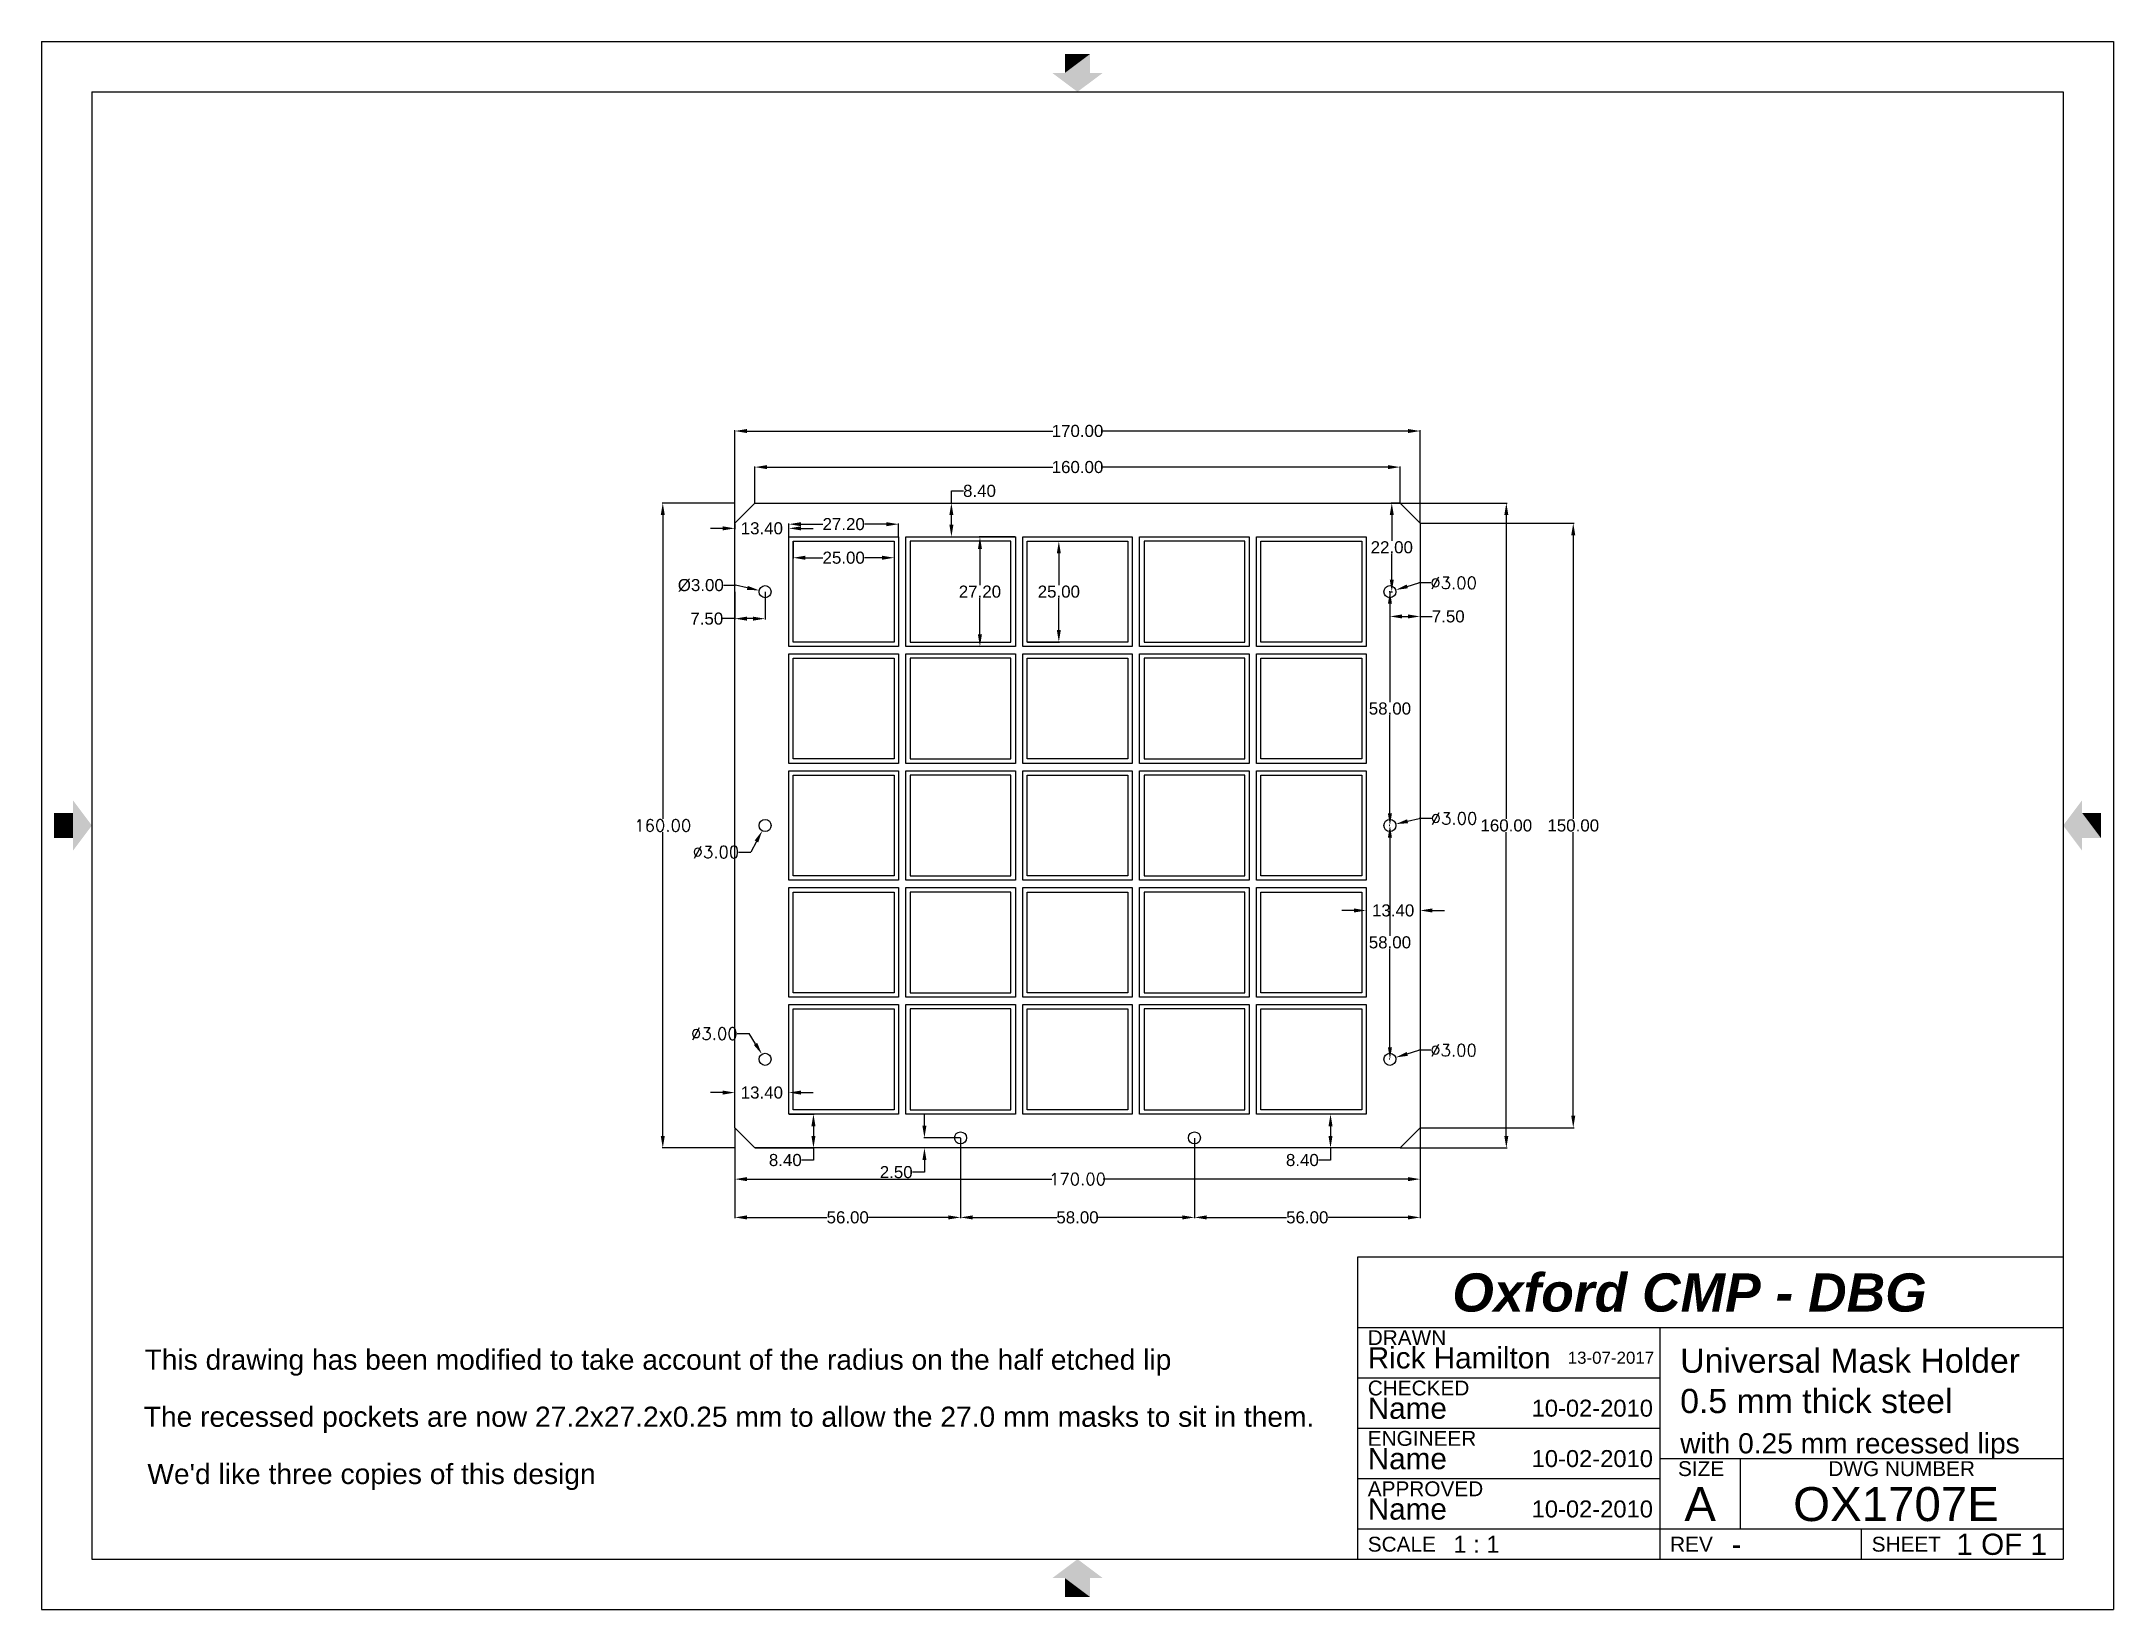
# Model space of a CAD drawing. Header units: millimetres. Extents: x -257 to 257, y -194 to 194.
import ezdxf

# ---------------------------------------------------------------- set-up
doc = ezdxf.new("R2010")
doc.units = ezdxf.units.MM
for name, color, linetype in [('border', 5, 'Continuous'), ('Cut-outs', 7, 'Continuous'), ('Dimensions', 7, 'Continuous'), ('Mask holder', 1, 'Continuous')]:
    doc.layers.add(name, color=color, linetype=linetype)
doc.styles.add('Arial', font='arial.ttf')
doc.styles.add('Arial_Bold', font='arial.ttf')
doc.styles.add('Arial_Bold_Italic', font='arialbi.ttf')
doc.styles.get("Standard").update_dxf_attribs({"font": 'txt_____.ttf'})
doc.dimstyles.get("Standard").update_dxf_attribs({"dimtxt": 3, "dimasz": 3, "dimexe": 0.18, "dimexo": 0.063, "dimgap": 0.09, "dimtad": 0, "dimtih": 1, "dimtoh": 1, "dimzin": 0, "dimdsep": 46, "dimtxsty": 'Arial', "dimsah": 1, "dimcen": 0, "dimadec": 0, "dimazin": 0, "dimtfac": 1, "dimtdec": 4, "dimtofl": 0, "dimtmove": 0, "dimatfit": 3, "dimfxl": 1, "dimtolj": 1, "dimtzin": 0, "dimarcsym": 0})

msp = doc.modelspace()

# ---------------------------------------------------------------- texts
at = {"layer": 'border'}
for s, height, style, p in [('Oxford CMP - DBG', 9.4784, 'Arial_Bold_Italic', (92.966, -120.587)), ('DRAWN', 3.6895, 'Arial_Bold', (72, -128.883)), ('Rick Hamilton', 5.2674, 'Arial', (72, -134.688)), ('13-07-2017', 3, 'Arial', (121.605, -133.524)), ('Universal Mask Holder', 6, 'Arial', (149.5, -135.759)), ('CHECKED', 3.6895, 'Arial_Bold', (72, -141.383)), ('Name', 5.2674, 'Arial', (72, -147.188)), ('10-02-2010', 4.2111, 'Arial', (112.652, -146.649)), ('0.5 mm thick steel', 6, 'Arial', (149.5, -145.759)), ('ENGINEER', 3.6895, 'Arial_Bold', (72, -153.883)), ('with 0.25 mm recessed lips', 5, 'Arial', (149.5, -155.759)), ('Name', 5.2674, 'Arial', (72, -159.688)), ('10-02-2010', 4.2111, 'Arial', (112.652, -159.149)), ('SIZE', 3.6895, 'Arial_Bold', (148.956, -161.383)), ('DWG NUMBER', 3.6895, 'Arial_Bold', (186.253, -161.383)), ('APPROVED', 3.6895, 'Arial_Bold', (72, -166.383)), ('A', 8.422, 'Arial', (150.533, -172.548)), ('OX1707E', 8.4221, 'Arial', (177.53, -172.548)), ('Name', 5.2674, 'Arial', (72, -172.188)), ('10-02-2010', 4.2111, 'Arial', (112.652, -171.649)), ('SCALE', 3.6895, 'Arial_Bold', (72, -180.133)), ('1 : 1', 4.2111, 'Arial', (93.25, -180.399)), ('REV', 3.6895, 'Arial_Bold', (147, -180.133)), ('-', 5.267, 'Arial', (162.248, -180.938)), ('SHEET', 3.6895, 'Arial_Bold', (197, -180.133)), ('1 OF 1', 5.2674, 'Arial', (218.015, -180.938))]:
    msp.add_text(s, height=height, dxfattribs=dict(at, style=style)).set_placement(p)
at = {"layer": 'Cut-outs', "linetype": 'Continuous', "lineweight": -3, "style": 'Arial'}
for s, p in [('This drawing has been modified to take account of the radius on the half etched lip', (-231.415, -135.004)), ('The recessed pockets are now 27.2x27.2x0.25 mm to allow the 27.0 mm masks to sit in them.', (-231.623, -149.163))]:
    msp.add_text(s, height=5, dxfattribs=at).set_placement(p)
at = {"layer": 'Cut-outs', "color": 1, "linetype": 'Continuous', "lineweight": -3, "style": 'Arial_Bold'}
msp.add_text("We'd like three copies of this design", height=5, dxfattribs=at).set_placement((-230.721, -163.358))

# ---------------------------------------------------------------- blocks, each defined once
blk = doc.blocks.new('*D30')
at = {"layer": 'Defpoints', "color": 0, "transparency": 16777216}
for p in [(-85, 80), (-102.88, -80), (-85, -80)]:
    blk.add_point(p, dxfattribs=at)
at = {"layer": 'Dimensions', "color": 0, "linetype": 'ByBlock', "lineweight": -2, "transparency": 16777216}
for p, q in [((-85.06, 80), (-103.06, 80)), ((-102.88, 77), (-102.88, 1.62)), ((-102.88, -77), (-102.88, -1.62)), ((-85.06, -80), (-103.06, -80))]:
    blk.add_line(p, q, dxfattribs=at)
at = {"layer": 'Dimensions', "color": 0, "transparency": 16777216}
for points in [[(-102.38, 77), (-103.38, 77), (-102.88, 80)], [(-103.38, -77), (-102.38, -77), (-102.88, -80)]]:
    blk.add_solid(points, dxfattribs=at)
at = {"layer": 'Dimensions', "color": 0, "transparency": 16777216, "insert": (-102.88, 0), "char_height": 3, "attachment_point": 5}
blk.add_mtext('\\A1;160.00', dxfattribs=at)
blk = doc.blocks.new('*D31')
at = {"layer": 'Defpoints', "color": 0, "transparency": 16777216}
for p in [(-85, -80), (85, -80), (85, -87.72)]:
    blk.add_point(p, dxfattribs=at)
at = {"layer": 'Dimensions', "color": 0, "linetype": 'ByBlock', "lineweight": -2, "transparency": 16777216}
for p, q in [((-85, -80.06), (-85, -87.9)), ((85, -80.06), (85, -87.9)), ((-82, -87.72), (-6.37, -87.72)), ((82, -87.72), (6.37, -87.72))]:
    blk.add_line(p, q, dxfattribs=at)
at = {"layer": 'Dimensions', "color": 0, "transparency": 16777216}
for points in [[(-82, -87.22), (-82, -88.22), (-85, -87.72)], [(82, -88.22), (82, -87.22), (85, -87.72)]]:
    blk.add_solid(points, dxfattribs=at)
at = {"layer": 'Dimensions', "color": 0, "transparency": 16777216, "insert": (0, -87.72), "char_height": 3, "attachment_point": 5}
blk.add_mtext('\\A1;170.00', dxfattribs=at)
blk = doc.blocks.new('*D34')
at = {"layer": 'Defpoints', "color": 0, "transparency": 16777216}
for p in [(76.07, 57.56), (78.93, 58.44)]:
    blk.add_point(p, dxfattribs=at)
at = {"layer": 'Dimensions', "color": 0, "linetype": 'ByBlock', "lineweight": -2, "transparency": 16777216}
for p in [(81.8, 59.31), (87.67, 60.19)]:
    blk.add_line(p, (84.67, 60.19), dxfattribs=at)
at = {"layer": 'Dimensions', "color": 0, "transparency": 16777216}
blk.add_solid([(81.66, 59.79), (81.95, 58.84), (78.93, 58.44)], dxfattribs=at)
at = {"layer": 'Dimensions', "color": 0, "transparency": 16777216, "insert": (93.3, 60.19), "char_height": 3, "attachment_point": 5}
blk.add_mtext('\\A1;%%c3.00', dxfattribs=at)
blk = doc.blocks.new('*D35')
at = {"layer": 'Defpoints', "color": 0, "transparency": 16777216}
for p in [(78.96, 0.35), (76.04, -0.35)]:
    blk.add_point(p, dxfattribs=at)
at = {"layer": 'Dimensions', "color": 0, "linetype": 'ByBlock', "lineweight": -2, "transparency": 16777216}
for p in [(81.87, 1.06), (87.79, 1.76)]:
    blk.add_line(p, (84.79, 1.76), dxfattribs=at)
at = {"layer": 'Dimensions', "color": 0, "transparency": 16777216}
blk.add_solid([(81.76, 1.54), (81.99, 0.57), (78.96, 0.35)], dxfattribs=at)
at = {"layer": 'Dimensions', "color": 0, "transparency": 16777216, "insert": (93.41, 1.76), "char_height": 3, "attachment_point": 5}
blk.add_mtext('\\A1;%%c3.00', dxfattribs=at)
blk = doc.blocks.new('*D36')
at = {"layer": 'Defpoints', "color": 0, "transparency": 16777216}
for p in [(76.07, -58.45), (78.93, -57.55)]:
    blk.add_point(p, dxfattribs=at)
at = {"layer": 'Dimensions', "color": 0, "linetype": 'ByBlock', "lineweight": -2, "transparency": 16777216}
for p in [(81.79, -56.65), (87.65, -55.75)]:
    blk.add_line(p, (84.65, -55.75), dxfattribs=at)
at = {"layer": 'Dimensions', "color": 0, "transparency": 16777216}
blk.add_solid([(81.64, -56.17), (81.94, -57.13), (78.93, -57.55)], dxfattribs=at)
at = {"layer": 'Dimensions', "color": 0, "transparency": 16777216, "insert": (93.28, -55.75), "char_height": 3, "attachment_point": 5}
blk.add_mtext('\\A1;%%c3.00', dxfattribs=at)
blk = doc.blocks.new('*D37')
at = {"layer": 'Defpoints', "color": 0, "transparency": 16777216}
for p in [(-76.79, 1.32), (-78.21, -1.32)]:
    blk.add_point(p, dxfattribs=at)
at = {"layer": 'Dimensions', "color": 0, "linetype": 'ByBlock', "lineweight": -2, "transparency": 16777216}
for p in [(-79.64, -3.96), (-84.07, -6.59)]:
    blk.add_line(p, (-81.07, -6.59), dxfattribs=at)
at = {"layer": 'Dimensions', "color": 0, "transparency": 16777216}
blk.add_solid([(-79.2, -4.2), (-80.08, -3.72), (-78.21, -1.32)], dxfattribs=at)
at = {"layer": 'Dimensions', "color": 0, "transparency": 16777216, "insert": (-89.7, -6.59), "char_height": 3, "attachment_point": 5}
blk.add_mtext('\\A1;%%c3.00', dxfattribs=at)
blk = doc.blocks.new('*D38')
at = {"layer": 'Defpoints', "color": 0, "transparency": 16777216}
for p in [(-78.29, -56.73), (-76.71, -59.27)]:
    blk.add_point(p, dxfattribs=at)
at = {"layer": 'Dimensions', "color": 0, "linetype": 'ByBlock', "lineweight": -2, "transparency": 16777216}
for p in [(-84.46, -51.63), (-79.87, -54.18)]:
    blk.add_line(p, (-81.46, -51.63), dxfattribs=at)
at = {"layer": 'Dimensions', "color": 0, "transparency": 16777216}
blk.add_solid([(-80.3, -54.44), (-79.45, -53.91), (-78.29, -56.73)], dxfattribs=at)
at = {"layer": 'Dimensions', "color": 0, "transparency": 16777216, "insert": (-90.08, -51.63), "char_height": 3, "attachment_point": 5}
blk.add_mtext('\\A1;%%c3.00', dxfattribs=at)
blk = doc.blocks.new('*D39')
at = {"layer": 'Defpoints', "color": 0, "transparency": 16777216}
for p in [(-78.97, 58.32), (-76.03, 57.68)]:
    blk.add_point(p, dxfattribs=at)
at = {"layer": 'Dimensions', "color": 0, "linetype": 'ByBlock', "lineweight": -2, "transparency": 16777216}
for p in [(-87.83, 59.59), (-81.9, 58.95)]:
    blk.add_line(p, (-84.83, 59.59), dxfattribs=at)
at = {"layer": 'Dimensions', "color": 0, "transparency": 16777216}
blk.add_solid([(-82, 58.46), (-81.79, 59.44), (-78.97, 58.32)], dxfattribs=at)
at = {"layer": 'Dimensions', "color": 0, "transparency": 16777216, "insert": (-93.44, 59.59), "char_height": 3, "attachment_point": 5, "style": 'Arial'}
blk.add_mtext('\\A1;%%c3.00', dxfattribs=at)
blk = doc.blocks.new('*D40')
at = {"layer": 'Defpoints', "color": 0, "transparency": 16777216}
for p in [(77.5, 0), (77.5, 0), (77.5, -58)]:
    blk.add_point(p, dxfattribs=at)
at = {"layer": 'Dimensions', "color": 0, "linetype": 'ByBlock', "lineweight": -2, "transparency": 16777216}
for p, q in [((77.44, 0), (77.32, 0)), ((77.5, -3), (77.5, -27.38)), ((77.5, -55), (77.5, -30.62)), ((77.44, -58), (77.32, -58))]:
    blk.add_line(p, q, dxfattribs=at)
at = {"layer": 'Dimensions', "color": 0, "transparency": 16777216}
for points in [[(78, -3), (77, -3), (77.5, 0)], [(77, -55), (78, -55), (77.5, -58)]]:
    blk.add_solid(points, dxfattribs=at)
at = {"layer": 'Dimensions', "color": 0, "transparency": 16777216, "insert": (77.5, -29), "char_height": 3, "attachment_point": 5, "style": 'Arial'}
blk.add_mtext('\\A1;58.00', dxfattribs=at)
blk = doc.blocks.new('*D41')
at = {"layer": 'Defpoints', "color": 0, "transparency": 16777216}
for p in [(77.5, 58), (77.5, 58), (77.5, 0)]:
    blk.add_point(p, dxfattribs=at)
at = {"layer": 'Dimensions', "color": 0, "linetype": 'ByBlock', "lineweight": -2, "transparency": 16777216}
for p, q in [((77.44, 58), (77.32, 58)), ((77.5, 55), (77.5, 30.62)), ((77.5, 3), (77.5, 27.38)), ((77.44, 0), (77.32, 0))]:
    blk.add_line(p, q, dxfattribs=at)
at = {"layer": 'Dimensions', "color": 0, "transparency": 16777216}
for points in [[(78, 55), (77, 55), (77.5, 58)], [(77, 3), (78, 3), (77.5, 0)]]:
    blk.add_solid(points, dxfattribs=at)
at = {"layer": 'Dimensions', "color": 0, "transparency": 16777216, "insert": (77.5, 29), "char_height": 3, "attachment_point": 5, "style": 'Arial'}
blk.add_mtext('\\A1;58.00', dxfattribs=at)
blk = doc.blocks.new('*D42')
at = {"layer": 'Defpoints', "color": 0, "transparency": 16777216}
for p in [(80, 80), (77.5, 58), (77.96, 58)]:
    blk.add_point(p, dxfattribs=at)
at = {"layer": 'Dimensions', "color": 0, "linetype": 'ByBlock', "lineweight": -2, "transparency": 16777216}
for p, q in [((79.94, 80), (77.78, 80)), ((77.96, 77), (77.96, 70.62)), ((77.96, 61), (77.96, 67.38)), ((77.56, 58), (78.14, 58))]:
    blk.add_line(p, q, dxfattribs=at)
at = {"layer": 'Dimensions', "color": 0, "transparency": 16777216}
for points in [[(78.46, 77), (77.46, 77), (77.96, 80)], [(77.46, 61), (78.46, 61), (77.96, 58)]]:
    blk.add_solid(points, dxfattribs=at)
at = {"layer": 'Dimensions', "color": 0, "transparency": 16777216, "insert": (77.96, 69), "char_height": 3, "attachment_point": 5, "style": 'Arial'}
blk.add_mtext('\\A1;22.00', dxfattribs=at)
blk = doc.blocks.new('*D43')
at = {"layer": 'Defpoints', "color": 0, "transparency": 16777216}
for p in [(-85, -75), (-29, -77.5), (-29, -97.22)]:
    blk.add_point(p, dxfattribs=at)
at = {"layer": 'Dimensions', "color": 0, "linetype": 'ByBlock', "lineweight": -2, "transparency": 16777216}
for p, q in [((-85, -75.06), (-85, -97.4)), ((-29, -77.56), (-29, -97.4)), ((-82, -97.22), (-62.14, -97.22)), ((-32, -97.22), (-51.86, -97.22))]:
    blk.add_line(p, q, dxfattribs=at)
at = {"layer": 'Dimensions', "color": 0, "transparency": 16777216}
for points in [[(-82, -96.72), (-82, -97.72), (-85, -97.22)], [(-32, -97.72), (-32, -96.72), (-29, -97.22)]]:
    blk.add_solid(points, dxfattribs=at)
at = {"layer": 'Dimensions', "color": 0, "transparency": 16777216, "insert": (-57, -97.22), "char_height": 3, "attachment_point": 5, "style": 'Arial'}
blk.add_mtext('\\A1;56.00', dxfattribs=at)
blk = doc.blocks.new('*D44')
at = {"layer": 'Defpoints', "color": 0, "transparency": 16777216}
for p in [(-29, -77.5), (29, -77.5), (29, -97.22)]:
    blk.add_point(p, dxfattribs=at)
at = {"layer": 'Dimensions', "color": 0, "linetype": 'ByBlock', "lineweight": -2, "transparency": 16777216}
for p, q in [((-29, -77.56), (-29, -97.4)), ((29, -77.56), (29, -97.4)), ((-26, -97.22), (-5.14, -97.22)), ((26, -97.22), (5.14, -97.22))]:
    blk.add_line(p, q, dxfattribs=at)
at = {"layer": 'Dimensions', "color": 0, "transparency": 16777216}
for points in [[(-26, -96.72), (-26, -97.72), (-29, -97.22)], [(26, -97.72), (26, -96.72), (29, -97.22)]]:
    blk.add_solid(points, dxfattribs=at)
at = {"layer": 'Dimensions', "color": 0, "transparency": 16777216, "insert": (0, -97.22), "char_height": 3, "attachment_point": 5, "style": 'Arial'}
blk.add_mtext('\\A1;58.00', dxfattribs=at)
blk = doc.blocks.new('*D45')
at = {"layer": 'Defpoints', "color": 0, "transparency": 16777216}
for p in [(85, -75), (29, -77.5), (85, -97.22)]:
    blk.add_point(p, dxfattribs=at)
at = {"layer": 'Dimensions', "color": 0, "linetype": 'ByBlock', "lineweight": -2, "transparency": 16777216}
for p, q in [((85, -75.06), (85, -97.4)), ((29, -77.56), (29, -97.4)), ((32, -97.22), (51.86, -97.22)), ((82, -97.22), (62.14, -97.22))]:
    blk.add_line(p, q, dxfattribs=at)
at = {"layer": 'Dimensions', "color": 0, "transparency": 16777216}
for points in [[(32, -96.72), (32, -97.72), (29, -97.22)], [(82, -97.72), (82, -96.72), (85, -97.22)]]:
    blk.add_solid(points, dxfattribs=at)
at = {"layer": 'Dimensions', "color": 0, "transparency": 16777216, "insert": (57, -97.22), "char_height": 3, "attachment_point": 5, "style": 'Arial'}
blk.add_mtext('\\A1;56.00', dxfattribs=at)
blk = doc.blocks.new('*D46')
at = {"layer": 'Defpoints', "color": 0, "transparency": 16777216}
for p in [(77.5, 58), (85, 58), (85, 51.86)]:
    blk.add_point(p, dxfattribs=at)
at = {"layer": 'Dimensions', "color": 0, "linetype": 'ByBlock', "lineweight": -2, "transparency": 16777216}
for p, q in [((77.5, 57.94), (77.5, 51.68)), ((85, 57.94), (85, 51.68)), ((80.5, 51.86), (82, 51.86)), ((85, 51.86), (88, 51.86))]:
    blk.add_line(p, q, dxfattribs=at)
at = {"layer": 'Dimensions', "color": 0, "transparency": 16777216}
for points in [[(80.5, 52.36), (80.5, 51.36), (77.5, 51.86)], [(82, 51.36), (82, 52.36), (85, 51.86)]]:
    blk.add_solid(points, dxfattribs=at)
at = {"layer": 'Dimensions', "color": 0, "transparency": 16777216, "insert": (91.96, 51.86), "char_height": 3, "attachment_point": 5, "style": 'Arial'}
blk.add_mtext('\\A1;7.50', dxfattribs=at)
blk = doc.blocks.new('*D47')
at = {"layer": 'Defpoints', "color": 0, "transparency": 16777216}
for p in [(-85, 58), (-77.5, 58), (-85, 51.31)]:
    blk.add_point(p, dxfattribs=at)
at = {"layer": 'Dimensions', "color": 0, "linetype": 'ByBlock', "lineweight": -2, "transparency": 16777216}
for p, q in [((-85, 57.94), (-85, 51.13)), ((-77.5, 57.94), (-77.5, 51.13)), ((-85, 51.31), (-88, 51.31)), ((-80.5, 51.31), (-82, 51.31))]:
    blk.add_line(p, q, dxfattribs=at)
at = {"layer": 'Dimensions', "color": 0, "transparency": 16777216}
for points in [[(-82, 51.81), (-82, 50.81), (-85, 51.31)], [(-80.5, 50.81), (-80.5, 51.81), (-77.5, 51.31)]]:
    blk.add_solid(points, dxfattribs=at)
at = {"layer": 'Dimensions', "color": 0, "transparency": 16777216, "insert": (-91.96, 51.31), "char_height": 3, "attachment_point": 5, "style": 'Arial'}
blk.add_mtext('\\A1;7.50', dxfattribs=at)
blk = doc.blocks.new('*D48')
at = {"layer": 'Defpoints', "color": 0, "transparency": 16777216}
for p in [(-37.97, -80), (-29, -77.5), (-29, -80)]:
    blk.add_point(p, dxfattribs=at)
at = {"layer": 'Dimensions', "color": 0, "linetype": 'ByBlock', "lineweight": -2, "transparency": 16777216}
for p, q in [((-37.97, -74.5), (-37.97, -71.5)), ((-29.06, -77.5), (-38.15, -77.5)), ((-29.06, -80), (-38.15, -80)), ((-37.97, -86), (-40.97, -86)), ((-37.97, -83), (-37.97, -86))]:
    blk.add_line(p, q, dxfattribs=at)
at = {"layer": 'Dimensions', "color": 0, "transparency": 16777216}
for points in [[(-38.47, -74.5), (-37.47, -74.5), (-37.97, -77.5)], [(-37.47, -83), (-38.47, -83), (-37.97, -80)]]:
    blk.add_solid(points, dxfattribs=at)
at = {"layer": 'Dimensions', "color": 0, "transparency": 16777216, "insert": (-44.97, -86), "char_height": 3, "attachment_point": 5, "style": 'Arial'}
blk.add_mtext('\\A1;2.50', dxfattribs=at)
blk = doc.blocks.new('*D49')
at = {"layer": 'Defpoints', "color": 0, "transparency": 16777216}
for p in [(-44.4, 74.75), (-71.6, 71.6), (-44.4, 71.6)]:
    blk.add_point(p, dxfattribs=at)
at = {"layer": 'Dimensions', "color": 0, "linetype": 'ByBlock', "lineweight": -2, "transparency": 16777216}
for p, q in [((-71.6, 71.66), (-71.6, 74.93)), ((-68.6, 74.75), (-63.17, 74.75)), ((-47.4, 74.75), (-52.83, 74.75)), ((-44.4, 71.66), (-44.4, 74.93))]:
    blk.add_line(p, q, dxfattribs=at)
at = {"layer": 'Dimensions', "color": 0, "transparency": 16777216}
for points in [[(-68.6, 75.25), (-68.6, 74.25), (-71.6, 74.75)], [(-47.4, 74.25), (-47.4, 75.25), (-44.4, 74.75)]]:
    blk.add_solid(points, dxfattribs=at)
at = {"layer": 'Dimensions', "color": 0, "transparency": 16777216, "insert": (-58, 74.75), "char_height": 3, "attachment_point": 5, "style": 'Arial'}
blk.add_mtext('\\A1;27.20', dxfattribs=at)
blk = doc.blocks.new('*D50')
at = {"layer": 'Defpoints', "color": 0, "transparency": 16777216}
for p in [(-85, 74.94), (-71.6, 73.71), (-71.6, 71.66)]:
    blk.add_point(p, dxfattribs=at)
at = {"layer": 'Dimensions', "color": 0, "linetype": 'ByBlock', "lineweight": -2, "transparency": 16777216}
for p, q in [((-88, 73.71), (-91, 73.71)), ((-85, 74.87), (-85, 73.53)), ((-71.6, 71.73), (-71.6, 73.89)), ((-68.6, 73.71), (-65.6, 73.71))]:
    blk.add_line(p, q, dxfattribs=at)
at = {"layer": 'Dimensions', "color": 0, "transparency": 16777216}
for points in [[(-88, 73.21), (-88, 74.21), (-85, 73.71)], [(-68.6, 74.21), (-68.6, 73.21), (-71.6, 73.71)]]:
    blk.add_solid(points, dxfattribs=at)
at = {"layer": 'Dimensions', "color": 0, "transparency": 16777216, "insert": (-78.3, 73.71), "char_height": 3, "attachment_point": 5, "style": 'Arial'}
blk.add_mtext('\\A1;13.40', dxfattribs=at)
blk = doc.blocks.new('*D51')
at = {"layer": 'Defpoints', "color": 0, "transparency": 16777216}
for p in [(-70.5, 70.5), (-45.5, 70.5), (-45.5, 66.42)]:
    blk.add_point(p, dxfattribs=at)
at = {"layer": 'Dimensions', "color": 0, "linetype": 'ByBlock', "lineweight": -2, "transparency": 16777216}
for p, q in [((-70.5, 70.44), (-70.5, 66.24)), ((-45.5, 70.44), (-45.5, 66.24)), ((-67.5, 66.42), (-63.17, 66.42)), ((-48.5, 66.42), (-52.83, 66.42))]:
    blk.add_line(p, q, dxfattribs=at)
at = {"layer": 'Dimensions', "color": 0, "transparency": 16777216}
for points in [[(-67.5, 66.92), (-67.5, 65.92), (-70.5, 66.42)], [(-48.5, 65.92), (-48.5, 66.92), (-45.5, 66.42)]]:
    blk.add_solid(points, dxfattribs=at)
at = {"layer": 'Dimensions', "color": 0, "transparency": 16777216, "insert": (-58, 66.42), "char_height": 3, "attachment_point": 5, "style": 'Arial'}
blk.add_mtext('\\A1;25.00', dxfattribs=at)
blk = doc.blocks.new('*D52')
at = {"layer": 'Cut-outs', "color": 0, "linetype": 'ByBlock', "lineweight": -2, "transparency": 16777216}
for p, q in [((-31.28, 83), (-28.28, 83)), ((-31.28, 80), (-31.28, 83)), ((-42.54, 80), (-31.1, 80)), ((-31.28, 74.6), (-31.28, 77)), ((-42.54, 71.6), (-31.1, 71.6))]:
    blk.add_line(p, q, dxfattribs=at)
at = {"layer": 'Cut-outs', "color": 0, "transparency": 16777216}
for points in [[(-30.78, 77), (-31.78, 77), (-31.28, 80)], [(-31.78, 74.6), (-30.78, 74.6), (-31.28, 71.6)]]:
    blk.add_solid(points, dxfattribs=at)
at = {"layer": 'Defpoints', "color": 0, "transparency": 16777216}
for p in [(-42.6, 80), (-31.28, 80), (-42.6, 71.6)]:
    blk.add_point(p, dxfattribs=at)
at = {"layer": 'Cut-outs', "color": 0, "transparency": 16777216, "insert": (-24.31, 83), "char_height": 3, "attachment_point": 5, "style": 'Arial'}
blk.add_mtext('\\A1;8.40', dxfattribs=at)
blk = doc.blocks.new('*D53')
at = {"layer": 'Cut-outs', "color": 0, "linetype": 'ByBlock', "lineweight": -2, "transparency": 16777216}
for p, q in [((-15.46, 71.6), (-24.38, 71.6)), ((-24.2, 68.6), (-24.2, 59.62)), ((-24.2, 47.4), (-24.2, 56.38)), ((-15.46, 44.4), (-24.38, 44.4))]:
    blk.add_line(p, q, dxfattribs=at)
at = {"layer": 'Cut-outs', "color": 0, "transparency": 16777216}
for points in [[(-23.7, 68.6), (-24.7, 68.6), (-24.2, 71.6)], [(-24.7, 47.4), (-23.7, 47.4), (-24.2, 44.4)]]:
    blk.add_solid(points, dxfattribs=at)
at = {"layer": 'Defpoints', "color": 0, "transparency": 16777216}
for p in [(-15.4, 71.6), (-24.2, 44.4), (-15.4, 44.4)]:
    blk.add_point(p, dxfattribs=at)
at = {"layer": 'Cut-outs', "color": 0, "transparency": 16777216, "insert": (-24.2, 58), "char_height": 3, "attachment_point": 5, "style": 'Arial'}
blk.add_mtext('\\A1;27.20', dxfattribs=at)
blk = doc.blocks.new('*D54')
at = {"layer": 'Cut-outs', "color": 0, "linetype": 'ByBlock', "lineweight": -2, "transparency": 16777216}
for p, q in [((-12.44, 70.5), (-4.45, 70.5)), ((-4.63, 67.5), (-4.63, 59.62)), ((-4.63, 48.5), (-4.63, 56.38)), ((-12.44, 45.5), (-4.45, 45.5))]:
    blk.add_line(p, q, dxfattribs=at)
at = {"layer": 'Cut-outs', "color": 0, "transparency": 16777216}
for points in [[(-4.13, 67.5), (-5.13, 67.5), (-4.63, 70.5)], [(-5.13, 48.5), (-4.13, 48.5), (-4.63, 45.5)]]:
    blk.add_solid(points, dxfattribs=at)
at = {"layer": 'Defpoints', "color": 0, "transparency": 16777216}
for p in [(-12.5, 70.5), (-12.5, 45.5), (-4.63, 45.5)]:
    blk.add_point(p, dxfattribs=at)
at = {"layer": 'Cut-outs', "color": 0, "transparency": 16777216, "insert": (-4.63, 58), "char_height": 3, "attachment_point": 5, "style": 'Arial'}
blk.add_mtext('\\A1;25.00', dxfattribs=at)
blk = doc.blocks.new('*D55')
at = {"layer": 'Cut-outs', "color": 0, "linetype": 'ByBlock', "lineweight": -2, "transparency": 16777216}
for p, q in [((-80, 80.06), (-80, 89.09)), ((-77, 88.91), (-6.16, 88.91)), ((77, 88.91), (6.16, 88.91)), ((80, 80.06), (80, 89.09))]:
    blk.add_line(p, q, dxfattribs=at)
at = {"layer": 'Cut-outs', "color": 0, "transparency": 16777216}
for points in [[(-77, 89.41), (-77, 88.41), (-80, 88.91)], [(77, 88.41), (77, 89.41), (80, 88.91)]]:
    blk.add_solid(points, dxfattribs=at)
at = {"layer": 'Defpoints', "color": 0, "transparency": 16777216}
for p in [(80, 88.91), (-80, 80), (80, 80)]:
    blk.add_point(p, dxfattribs=at)
at = {"layer": 'Cut-outs', "color": 0, "transparency": 16777216, "insert": (0, 88.91), "char_height": 3, "attachment_point": 5, "style": 'Arial'}
blk.add_mtext('\\A1;160.00', dxfattribs=at)
blk = doc.blocks.new('*D56')
at = {"layer": 'Cut-outs', "color": 0, "linetype": 'ByBlock', "lineweight": -2, "transparency": 16777216}
for p, q in [((-85, 75.06), (-85, 98.04)), ((-82, 97.86), (-6.16, 97.86)), ((82, 97.86), (6.16, 97.86)), ((85, 75.06), (85, 98.04))]:
    blk.add_line(p, q, dxfattribs=at)
at = {"layer": 'Cut-outs', "color": 0, "transparency": 16777216}
for points in [[(-82, 98.36), (-82, 97.36), (-85, 97.86)], [(82, 97.36), (82, 98.36), (85, 97.86)]]:
    blk.add_solid(points, dxfattribs=at)
at = {"layer": 'Defpoints', "color": 0, "transparency": 16777216}
for p in [(85, 97.86), (-85, 75), (85, 75)]:
    blk.add_point(p, dxfattribs=at)
at = {"layer": 'Cut-outs', "color": 0, "transparency": 16777216, "insert": (0, 97.86), "char_height": 3, "attachment_point": 5, "style": 'Arial'}
blk.add_mtext('\\A1;170.00', dxfattribs=at)
blk = doc.blocks.new('*D57')
at = {"layer": 'Cut-outs', "color": 0, "linetype": 'ByBlock', "lineweight": -2, "transparency": 16777216}
for p, q in [((-71.54, -71.6), (-65.32, -71.6)), ((-65.5, -74.6), (-65.5, -77)), ((-79.94, -80), (-65.32, -80)), ((-65.5, -80), (-65.5, -83)), ((-65.5, -83), (-68.5, -83))]:
    blk.add_line(p, q, dxfattribs=at)
at = {"layer": 'Cut-outs', "color": 0, "transparency": 16777216}
for points in [[(-65, -74.6), (-66, -74.6), (-65.5, -71.6)], [(-66, -77), (-65, -77), (-65.5, -80)]]:
    blk.add_solid(points, dxfattribs=at)
at = {"layer": 'Defpoints', "color": 0, "transparency": 16777216}
for p in [(-71.6, -71.6), (-80, -80), (-65.5, -80)]:
    blk.add_point(p, dxfattribs=at)
at = {"layer": 'Cut-outs', "color": 0, "transparency": 16777216, "insert": (-72.48, -83), "char_height": 3, "attachment_point": 5, "style": 'Arial'}
blk.add_mtext('\\A1;8.40', dxfattribs=at)
blk = doc.blocks.new('*D58')
at = {"layer": 'Cut-outs', "color": 0, "linetype": 'ByBlock', "lineweight": -2, "transparency": 16777216}
for p, q in [((71.54, -71.6), (62.58, -71.6)), ((62.76, -74.6), (62.76, -77)), ((80, -80), (62.58, -80)), ((62.76, -80), (62.76, -83)), ((62.76, -83), (59.76, -83))]:
    blk.add_line(p, q, dxfattribs=at)
at = {"layer": 'Cut-outs', "color": 0, "transparency": 16777216}
for points in [[(63.26, -74.6), (62.26, -74.6), (62.76, -71.6)], [(62.26, -77), (63.26, -77), (62.76, -80)]]:
    blk.add_solid(points, dxfattribs=at)
at = {"layer": 'Defpoints', "color": 0, "transparency": 16777216}
for p in [(71.6, -71.6), (62.76, -80), (80.06, -80)]:
    blk.add_point(p, dxfattribs=at)
at = {"layer": 'Cut-outs', "color": 0, "transparency": 16777216, "insert": (55.78, -83), "char_height": 3, "attachment_point": 5, "style": 'Arial'}
blk.add_mtext('\\A1;8.40', dxfattribs=at)
blk = doc.blocks.new('*D59')
at = {"layer": 'Cut-outs', "color": 0, "linetype": 'ByBlock', "lineweight": -2, "transparency": 16777216}
for p, q in [((-88, -66.26), (-91, -66.26)), ((-85, -74.94), (-85, -66.08)), ((-71.6, -71.54), (-71.6, -66.08)), ((-68.6, -66.26), (-65.6, -66.26))]:
    blk.add_line(p, q, dxfattribs=at)
at = {"layer": 'Cut-outs', "color": 0, "transparency": 16777216}
for points in [[(-88, -66.76), (-88, -65.76), (-85, -66.26)], [(-68.6, -65.76), (-68.6, -66.76), (-71.6, -66.26)]]:
    blk.add_solid(points, dxfattribs=at)
at = {"layer": 'Defpoints', "color": 0, "transparency": 16777216}
for p in [(-85, -66.26), (-71.6, -71.6), (-85, -75)]:
    blk.add_point(p, dxfattribs=at)
at = {"layer": 'Cut-outs', "color": 0, "transparency": 16777216, "insert": (-78.3, -66.26), "char_height": 3, "attachment_point": 5, "style": 'Arial'}
blk.add_mtext('\\A1;13.40', dxfattribs=at)
blk = doc.blocks.new('*D60')
at = {"layer": 'Cut-outs', "color": 0, "linetype": 'ByBlock', "lineweight": -2, "transparency": 16777216}
for p, q in [((80.06, 80), (106.55, 80)), ((106.37, 77), (106.37, 1.62)), ((106.37, -77), (106.37, -1.62)), ((80.06, -80), (106.55, -80))]:
    blk.add_line(p, q, dxfattribs=at)
at = {"layer": 'Cut-outs', "color": 0, "transparency": 16777216}
for points in [[(106.87, 77), (105.87, 77), (106.37, 80)], [(105.87, -77), (106.87, -77), (106.37, -80)]]:
    blk.add_solid(points, dxfattribs=at)
at = {"layer": 'Defpoints', "color": 0, "transparency": 16777216}
for p in [(80, 80), (106.37, 80), (80, -80)]:
    blk.add_point(p, dxfattribs=at)
at = {"layer": 'Cut-outs', "color": 0, "transparency": 16777216, "insert": (106.37, 0), "char_height": 3, "attachment_point": 5, "style": 'Arial'}
blk.add_mtext('\\A1;160.00', dxfattribs=at)
blk = doc.blocks.new('*D61')
at = {"layer": 'Cut-outs', "color": 0, "linetype": 'ByBlock', "lineweight": -2, "transparency": 16777216}
for p, q in [((85.06, 75), (123.16, 75)), ((122.98, 72), (122.98, 1.62)), ((122.98, -72), (122.98, -1.62)), ((85.06, -75), (123.16, -75))]:
    blk.add_line(p, q, dxfattribs=at)
at = {"layer": 'Cut-outs', "color": 0, "transparency": 16777216}
for points in [[(123.48, 72), (122.48, 72), (122.98, 75)], [(122.48, -72), (123.48, -72), (122.98, -75)]]:
    blk.add_solid(points, dxfattribs=at)
at = {"layer": 'Defpoints', "color": 0, "transparency": 16777216}
for p in [(85, 75), (85, -75), (122.98, -75)]:
    blk.add_point(p, dxfattribs=at)
at = {"layer": 'Cut-outs', "color": 0, "transparency": 16777216, "insert": (122.98, 0), "char_height": 3, "attachment_point": 5, "style": 'Arial'}
blk.add_mtext('\\A1;150.00', dxfattribs=at)
blk = doc.blocks.new('*D62')
at = {"layer": 'Cut-outs', "color": 0, "linetype": 'ByBlock', "lineweight": -2, "transparency": 16777216}
for p, q in [((71.6, -15.46), (71.6, -21.26)), ((85, -15.46), (85, -21.26)), ((68.6, -21.08), (65.6, -21.08)), ((88, -21.08), (91, -21.08))]:
    blk.add_line(p, q, dxfattribs=at)
at = {"layer": 'Cut-outs', "color": 0, "transparency": 16777216}
for points in [[(68.6, -21.58), (68.6, -20.58), (71.6, -21.08)], [(88, -20.58), (88, -21.58), (85, -21.08)]]:
    blk.add_solid(points, dxfattribs=at)
at = {"layer": 'Defpoints', "color": 0, "transparency": 16777216}
for p in [(71.6, -15.4), (85, -15.4), (85, -21.08)]:
    blk.add_point(p, dxfattribs=at)
at = {"layer": 'Cut-outs', "color": 0, "transparency": 16777216, "insert": (78.3, -21.08), "char_height": 3, "attachment_point": 5, "style": 'Arial'}
blk.add_mtext('\\A1;13.40', dxfattribs=at)

# ---------------------------------------------------------------- dimensions: what is measured, and where the dimension line sits
at = {"layer": 'Cut-outs'}
for base, p1, p2, picture, middle in [((85, 97.864), (-85, 75), (85, 75), '*D56', (0, 97.864)), ((80, 88.91), (-80, 80), (80, 80), '*D55', (0, 88.91)), ((85, -21.084), (71.6, -15.4), (85, -15.4), '*D62', (78.3, -21.084)), ((-85, -66.264), (-71.6, -71.6), (-85, -75), '*D59', (-78.3, -66.264))]:
    dim = msp.add_linear_dim(base=base, p1=p1, p2=p2, dimstyle='Standard', override={"dimtxsty": 'Arial'}, dxfattribs=at)
    dim.commit()
    dim.dimension.update_dxf_attribs({"geometry": picture, "text_midpoint": middle})
for base, p1, p2, picture, middle in [((-31.284, 80), (-42.6, 71.6), (-42.6, 80), '*D52', (-24.306, 83)), ((106.373, 80), (80, -80), (80, 80), '*D60', (106.373, 0)), ((122.977, -75), (85, 75), (85, -75), '*D61', (122.977, 0)), ((-24.204, 44.4), (-15.4, 71.6), (-15.4, 44.4), '*D53', (-24.204, 58)), ((-4.631, 45.5), (-12.5, 70.5), (-12.5, 45.5), '*D54', (-4.631, 58)), ((-65.501, -80), (-71.6, -71.6), (-80, -80), '*D57', (-72.479, -83)), ((62.763, -80), (71.6, -71.6), (80.063, -80), '*D58', (55.785, -83))]:
    dim = msp.add_linear_dim(base=base, p1=p1, p2=p2, angle=90, dimstyle='Standard', override={"dimtxsty": 'Arial'}, dxfattribs=at)
    dim.commit()
    dim.dimension.update_dxf_attribs({"geometry": picture, "text_midpoint": middle})
at = {"layer": 'Dimensions'}
for p1, p2, distance, picture, middle in [((-85, 80), (-85, -80), -17.875, '*D30', (-102.875, 0)), ((-85, -80), (85, -80), -7.722, '*D31', (0, -87.722))]:
    dim = msp.add_aligned_dim(p1=p1, p2=p2, distance=distance, dimstyle='Standard', override={"dimtxsty": 'Standard'}, dxfattribs=at)
    dim.commit()
    dim.dimension.update_dxf_attribs({"geometry": picture, "text_midpoint": middle})
for base, p1, p2, picture, middle in [((77.963, 58), (80, 80, -25), (77.5, 58, -25), '*D42', (77.963, 69)), ((77.5, 58), (77.5, 0, -24.5), (77.5, 58, -25), '*D41', (77.5, 29)), ((77.5, 0), (77.5, -58), (77.5, 0, -24.5), '*D40', (77.5, -29)), ((-37.967, -80), (-29, -77.5), (-29, -80), '*D48', (-44.969, -86))]:
    dim = msp.add_linear_dim(base=base, p1=p1, p2=p2, angle=90, dimstyle='Standard', override={"dimtxsty": 'Arial'}, dxfattribs=at)
    dim.commit()
    dim.dimension.update_dxf_attribs({"geometry": picture, "text_midpoint": middle})
for base, p1, p2, override, picture, middle in [((-71.6, 73.706), (-85, 74.937), (-71.6, 71.663), {"dimjust": 1, "dimtxsty": 'Arial'}, '*D50', (-78.3, 73.706)), ((-44.4, 74.747), (-71.6, 71.6), (-44.4, 71.6), {"dimtxsty": 'Arial'}, '*D49', (-58, 74.747)), ((-45.5, 66.419), (-70.5, 70.5), (-45.5, 70.5), {"dimtxsty": 'Arial'}, '*D51', (-58, 66.419)), ((-85, 51.308), (-77.5, 58), (-85, 58), {"dimtxsty": 'Arial'}, '*D47', (-91.965, 51.308)), ((85, 51.863), (77.5, 58), (85, 58), {"dimtxsty": 'Arial'}, '*D46', (91.965, 51.863)), ((-29, -97.217), (-85, -75), (-29, -77.5), {"dimtxsty": 'Arial'}, '*D43', (-57, -97.217)), ((85, -97.217), (29, -77.5), (85, -75), {"dimtxsty": 'Arial'}, '*D45', (57, -97.217)), ((29, -97.217), (-29, -77.5), (29, -77.5), {"dimtxsty": 'Arial'}, '*D44', (0, -97.217))]:
    dim = msp.add_linear_dim(base=base, p1=p1, p2=p2, dimstyle='Standard', override=override, dxfattribs=at)
    dim.commit()
    dim.dimension.update_dxf_attribs({"geometry": picture, "text_midpoint": middle})
for p1, p2, override, picture, middle in [((76.065, 57.562, -25), (78.935, 58.438, -25), {"dimtxsty": 'Standard'}, '*D34', (93.296, 60.191)), ((-76.034, 57.682, -25), (-78.966, 58.318, -25), {"dimtxsty": 'Arial'}, '*D39', (-93.439, 59.588)), ((-76.786, 1.319, -25), (-78.214, -1.319, -25), {"dimtxsty": 'Standard'}, '*D37', (-89.695, -6.595)), ((76.042, -0.353, -24.5), (78.958, 0.353, -24.5), {"dimtxsty": 'Standard'}, '*D35', (93.413, 1.764)), ((-76.709, -59.274, -25), (-78.291, -56.726, -25), {"dimtxsty": 'Standard'}, '*D38', (-90.08, -51.628)), ((76.069, -58.45, -25.5), (78.931, -57.55, -25.5), {"dimtxsty": 'Standard'}, '*D36', (93.278, -55.75))]:
    dim = msp.add_diameter_dim_2p(p1=p1, p2=p2, dimstyle='Standard', override=override, dxfattribs=at)
    dim.commit()
    dim.dimension.update_dxf_attribs({"geometry": picture, "text_midpoint": middle})

# ---------------------------------------------------------------- linework, layer by layer
at = {"layer": 'border'}
for p, q in [((-257, 194.5), (-257, -194.5)), ((-257, 194.5), (257, 194.5)), ((257, 194.5), (257, -194.5)), ((-244.5, 182), (-244.5, -182)), ((-244.5, 182), (244.5, 182)), ((244.5, 182), (244.5, -182)), ((69.5, -107), (244.5, -107)), ((69.5, -182), (69.5, -107)), ((69.5, -124.5), (244.5, -124.5)), ((144.5, -182), (144.5, -124.5)), ((69.5, -137), (144.5, -137)), ((69.5, -149.5), (144.5, -149.5)), ((144.5, -157), (244.5, -157)), ((164.5, -174.5), (164.5, -157)), ((69.5, -162), (144.5, -162)), ((69.5, -174.5), (244.5, -174.5)), ((194.5, -182), (194.5, -174.5)), ((-244.5, -182), (244.5, -182)), ((-257, -194.5), (257, -194.5))]:
    msp.add_line(p, q, dxfattribs=at)
for points in [[(3.125, 186.685), (-6.25, 186.68), (3.125, 191.375), (-3.125, 186.685)], [(3.125, 191.375), (-3.125, 186.685), (-3.125, 191.375)], [(6.25, 186.685), (0, 182), (3.125, 186.685), (-6.25, 186.68)], [(-249.185, -3.125), (-249.185, 3.125), (-249.185, -6.25), (-249.185, 6.255)], [(-249.185, -6.25), (-249.185, 6.255), (-244.5, 0)], [(249.185, -6.24), (244.5, 0), (249.185, -3.125), (249.17, 6.25)], [(249.185, -3.125), (249.17, 6.25), (253.875, -3.125), (249.185, 3.125)], [(-253.875, -3.125), (-253.875, 3.125), (-249.185, -3.125), (-249.185, 3.125)], [(253.875, -3.125), (249.185, 3.125), (253.875, 3.125)], [(0, -182), (6.25, -186.675), (-6.245, -186.685), (3.125, -186.685)], [(-6.245, -186.685), (3.125, -186.685), (-3.125, -186.685), (3.125, -191.375)], [(-3.125, -186.685), (3.125, -191.375), (-3.125, -191.375)]]:
    msp.add_solid(points, dxfattribs=at)
at = {"layer": 'Cut-outs', "flags": 128}
for points in [[(-71.6, 71.6), (-44.4, 71.6), (-44.4, 44.4), (-71.6, 44.4)], [(-71.6, 71.6), (-44.4, 71.6), (-44.4, 44.4), (-71.6, 44.4)], [(-70.5, 70.5), (-45.5, 70.5), (-45.5, 45.5), (-70.5, 45.5)], [(-70.5, 70.5), (-45.5, 70.5), (-45.5, 45.5), (-70.5, 45.5)], [(-42.6, 71.6), (-15.4, 71.6), (-15.4, 44.4), (-42.6, 44.4)], [(-42.6, 71.6), (-15.4, 71.6), (-15.4, 44.4), (-42.6, 44.4)], [(-41.5, 45.5), (-16.5, 45.5), (-16.5, 70.5), (-41.5, 70.5)], [(-41.5, 45.5), (-16.5, 45.5), (-16.5, 70.5), (-41.5, 70.5)], [(-13.6, 71.6), (13.6, 71.6), (13.6, 44.4), (-13.6, 44.4)], [(-13.6, 71.6), (13.6, 71.6), (13.6, 44.4), (-13.6, 44.4)], [(-12.5, 70.5), (12.5, 70.5), (12.5, 45.5), (-12.5, 45.5)], [(-12.5, 70.5), (12.5, 70.5), (12.5, 45.5), (-12.5, 45.5)], [(15.4, 71.6), (42.6, 71.6), (42.6, 44.4), (15.4, 44.4)], [(15.4, 71.6), (42.6, 71.6), (42.6, 44.4), (15.4, 44.4)], [(16.5, 45.5), (41.5, 45.5), (41.5, 70.5), (16.5, 70.5)], [(16.5, 45.5), (41.5, 45.5), (41.5, 70.5), (16.5, 70.5)], [(44.4, 71.6), (71.6, 71.6), (71.6, 44.4), (44.4, 44.4)], [(44.4, 71.6), (71.6, 71.6), (71.6, 44.4), (44.4, 44.4)], [(45.5, 70.5), (70.5, 70.5), (70.5, 45.5), (45.5, 45.5)], [(45.5, 70.5), (70.5, 70.5), (70.5, 45.5), (45.5, 45.5)], [(-71.6, 42.6), (-44.4, 42.6), (-44.4, 15.4), (-71.6, 15.4)], [(-71.6, 42.6), (-44.4, 42.6), (-44.4, 15.4), (-71.6, 15.4)], [(-70.5, 41.5), (-45.5, 41.5), (-45.5, 16.5), (-70.5, 16.5)], [(-70.5, 41.5), (-45.5, 41.5), (-45.5, 16.5), (-70.5, 16.5)], [(-42.6, 42.6), (-15.4, 42.6), (-15.4, 15.4), (-42.6, 15.4)], [(-42.6, 42.6), (-15.4, 42.6), (-15.4, 15.4), (-42.6, 15.4)], [(-41.5, 16.5), (-16.5, 16.5), (-16.5, 41.5), (-41.5, 41.5)], [(-41.5, 16.5), (-16.5, 16.5), (-16.5, 41.5), (-41.5, 41.5)], [(-13.6, 42.6), (13.6, 42.6), (13.6, 15.4), (-13.6, 15.4)], [(-13.6, 42.6), (13.6, 42.6), (13.6, 15.4), (-13.6, 15.4)], [(-12.5, 41.5), (12.5, 41.5), (12.5, 16.5), (-12.5, 16.5)], [(-12.5, 41.5), (12.5, 41.5), (12.5, 16.5), (-12.5, 16.5)], [(15.4, 42.6), (42.6, 42.6), (42.6, 15.4), (15.4, 15.4)], [(15.4, 42.6), (42.6, 42.6), (42.6, 15.4), (15.4, 15.4)], [(16.5, 16.5), (41.5, 16.5), (41.5, 41.5), (16.5, 41.5)], [(16.5, 16.5), (41.5, 16.5), (41.5, 41.5), (16.5, 41.5)], [(44.4, 42.6), (71.6, 42.6), (71.6, 15.4), (44.4, 15.4)], [(44.4, 42.6), (71.6, 42.6), (71.6, 15.4), (44.4, 15.4)], [(45.5, 41.5), (70.5, 41.5), (70.5, 16.5), (45.5, 16.5)], [(45.5, 41.5), (70.5, 41.5), (70.5, 16.5), (45.5, 16.5)], [(-71.6, 13.6), (-44.4, 13.6), (-44.4, -13.6), (-71.6, -13.6)], [(-71.6, 13.6), (-44.4, 13.6), (-44.4, -13.6), (-71.6, -13.6)], [(-70.5, 12.5), (-45.5, 12.5), (-45.5, -12.5), (-70.5, -12.5)], [(-70.5, 12.5), (-45.5, 12.5), (-45.5, -12.5), (-70.5, -12.5)], [(-42.6, 13.6), (-15.4, 13.6), (-15.4, -13.6), (-42.6, -13.6)], [(-42.6, 13.6), (-15.4, 13.6), (-15.4, -13.6), (-42.6, -13.6)], [(-41.5, -12.5), (-16.5, -12.5), (-16.5, 12.5), (-41.5, 12.5)], [(-41.5, -12.5), (-16.5, -12.5), (-16.5, 12.5), (-41.5, 12.5)], [(-13.6, 13.6), (13.6, 13.6), (13.6, -13.6), (-13.6, -13.6)], [(-13.6, 13.6), (13.6, 13.6), (13.6, -13.6), (-13.6, -13.6)], [(-12.5, 12.5), (12.5, 12.5), (12.5, -12.5), (-12.5, -12.5)], [(-12.5, 12.5), (12.5, 12.5), (12.5, -12.5), (-12.5, -12.5)], [(15.4, 13.6), (42.6, 13.6), (42.6, -13.6), (15.4, -13.6)], [(15.4, 13.6), (42.6, 13.6), (42.6, -13.6), (15.4, -13.6)], [(16.5, -12.5), (41.5, -12.5), (41.5, 12.5), (16.5, 12.5)], [(16.5, -12.5), (41.5, -12.5), (41.5, 12.5), (16.5, 12.5)], [(44.4, 13.6), (71.6, 13.6), (71.6, -13.6), (44.4, -13.6)], [(44.4, 13.6), (71.6, 13.6), (71.6, -13.6), (44.4, -13.6)], [(45.5, 12.5), (70.5, 12.5), (70.5, -12.5), (45.5, -12.5)], [(45.5, 12.5), (70.5, 12.5), (70.5, -12.5), (45.5, -12.5)], [(-71.6, -15.4), (-44.4, -15.4), (-44.4, -42.6), (-71.6, -42.6)], [(-71.6, -15.4), (-44.4, -15.4), (-44.4, -42.6), (-71.6, -42.6)], [(-42.6, -15.4), (-15.4, -15.4), (-15.4, -42.6), (-42.6, -42.6)], [(-42.6, -15.4), (-15.4, -15.4), (-15.4, -42.6), (-42.6, -42.6)], [(-13.6, -15.4), (13.6, -15.4), (13.6, -42.6), (-13.6, -42.6)], [(-13.6, -15.4), (13.6, -15.4), (13.6, -42.6), (-13.6, -42.6)], [(15.4, -15.4), (42.6, -15.4), (42.6, -42.6), (15.4, -42.6)], [(15.4, -15.4), (42.6, -15.4), (42.6, -42.6), (15.4, -42.6)], [(44.4, -15.4), (71.6, -15.4), (71.6, -42.6), (44.4, -42.6)], [(44.4, -15.4), (71.6, -15.4), (71.6, -42.6), (44.4, -42.6)], [(-70.5, -16.5), (-45.5, -16.5), (-45.5, -41.5), (-70.5, -41.5)], [(-70.5, -16.5), (-45.5, -16.5), (-45.5, -41.5), (-70.5, -41.5)], [(-41.5, -41.5), (-16.5, -41.5), (-16.5, -16.5), (-41.5, -16.5)], [(-41.5, -41.5), (-16.5, -41.5), (-16.5, -16.5), (-41.5, -16.5)], [(-12.5, -16.5), (12.5, -16.5), (12.5, -41.5), (-12.5, -41.5)], [(-12.5, -16.5), (12.5, -16.5), (12.5, -41.5), (-12.5, -41.5)], [(16.5, -41.5), (41.5, -41.5), (41.5, -16.5), (16.5, -16.5)], [(16.5, -41.5), (41.5, -41.5), (41.5, -16.5), (16.5, -16.5)], [(45.5, -16.5), (70.5, -16.5), (70.5, -41.5), (45.5, -41.5)], [(45.5, -16.5), (70.5, -16.5), (70.5, -41.5), (45.5, -41.5)], [(-71.6, -44.4), (-44.4, -44.4), (-44.4, -71.6), (-71.6, -71.6)], [(-71.6, -44.4), (-44.4, -44.4), (-44.4, -71.6), (-71.6, -71.6)], [(-70.5, -45.5), (-45.5, -45.5), (-45.5, -70.5), (-70.5, -70.5)], [(-70.5, -45.5), (-45.5, -45.5), (-45.5, -70.5), (-70.5, -70.5)], [(-42.6, -44.4), (-15.4, -44.4), (-15.4, -71.6), (-42.6, -71.6)], [(-42.6, -44.4), (-15.4, -44.4), (-15.4, -71.6), (-42.6, -71.6)], [(-41.5, -70.5), (-16.5, -70.5), (-16.5, -45.5), (-41.5, -45.5)], [(-41.5, -70.5), (-16.5, -70.5), (-16.5, -45.5), (-41.5, -45.5)], [(-13.6, -44.4), (13.6, -44.4), (13.6, -71.6), (-13.6, -71.6)], [(-13.6, -44.4), (13.6, -44.4), (13.6, -71.6), (-13.6, -71.6)], [(-12.5, -45.5), (12.5, -45.5), (12.5, -70.5), (-12.5, -70.5)], [(-12.5, -45.5), (12.5, -45.5), (12.5, -70.5), (-12.5, -70.5)], [(15.4, -44.4), (42.6, -44.4), (42.6, -71.6), (15.4, -71.6)], [(15.4, -44.4), (42.6, -44.4), (42.6, -71.6), (15.4, -71.6)], [(16.5, -70.5), (41.5, -70.5), (41.5, -45.5), (16.5, -45.5)], [(16.5, -70.5), (41.5, -70.5), (41.5, -45.5), (16.5, -45.5)], [(44.4, -44.4), (71.6, -44.4), (71.6, -71.6), (44.4, -71.6)], [(44.4, -44.4), (71.6, -44.4), (71.6, -71.6), (44.4, -71.6)], [(45.5, -45.5), (70.5, -45.5), (70.5, -70.5), (45.5, -70.5)], [(45.5, -45.5), (70.5, -45.5), (70.5, -70.5), (45.5, -70.5)]]:
    msp.add_lwpolyline(points, close=True, dxfattribs=at)
at = {"layer": 'Dimensions'}
msp.add_circle((-29, -77.5), 1.5, dxfattribs=at)
at = {"layer": 'Mask holder', "flags": 128}
msp.add_lwpolyline([(-85, 75), (-80, 80), (80, 80), (85, 75), (85, -75), (80, -80), (-80, -80), (-85, -75), (-85, 75)], dxfattribs=at)
msp.add_lwpolyline([(-85, 75), (-80, 80), (80, 80), (85, 75), (85, -75), (80, -80), (-80, -80), (-85, -75), (-85, 75)], dxfattribs=at)
at = {"layer": 'Mask holder'}
for centre in [(-77.5, 58), (-77.5, 58, 0.5), (77.5, 58), (77.5, 58, 0.5), (-77.5, 0), (-77.5, 0, 0.5), (77.5, 0, 0.5), (77.5, 0), (-77.5, -58), (-77.5, -58, 0.5), (77.5, -58, 0.5), (77.5, -58), (-29, -77.5), (-29, -77.5, 0.5), (29, -77.5), (29, -77.5, 0.5)]:
    msp.add_circle(centre, 1.5, dxfattribs=at)

msp.set_redraw_order([(e.dxf.handle, doc.entitydb.next_handle()) for e in msp.query("TEXT MTEXT ATTDEF DIMENSION ARC_DIMENSION")])  # texts and dimensions are drawn at this point

doc.saveas('drawing.dxf')
